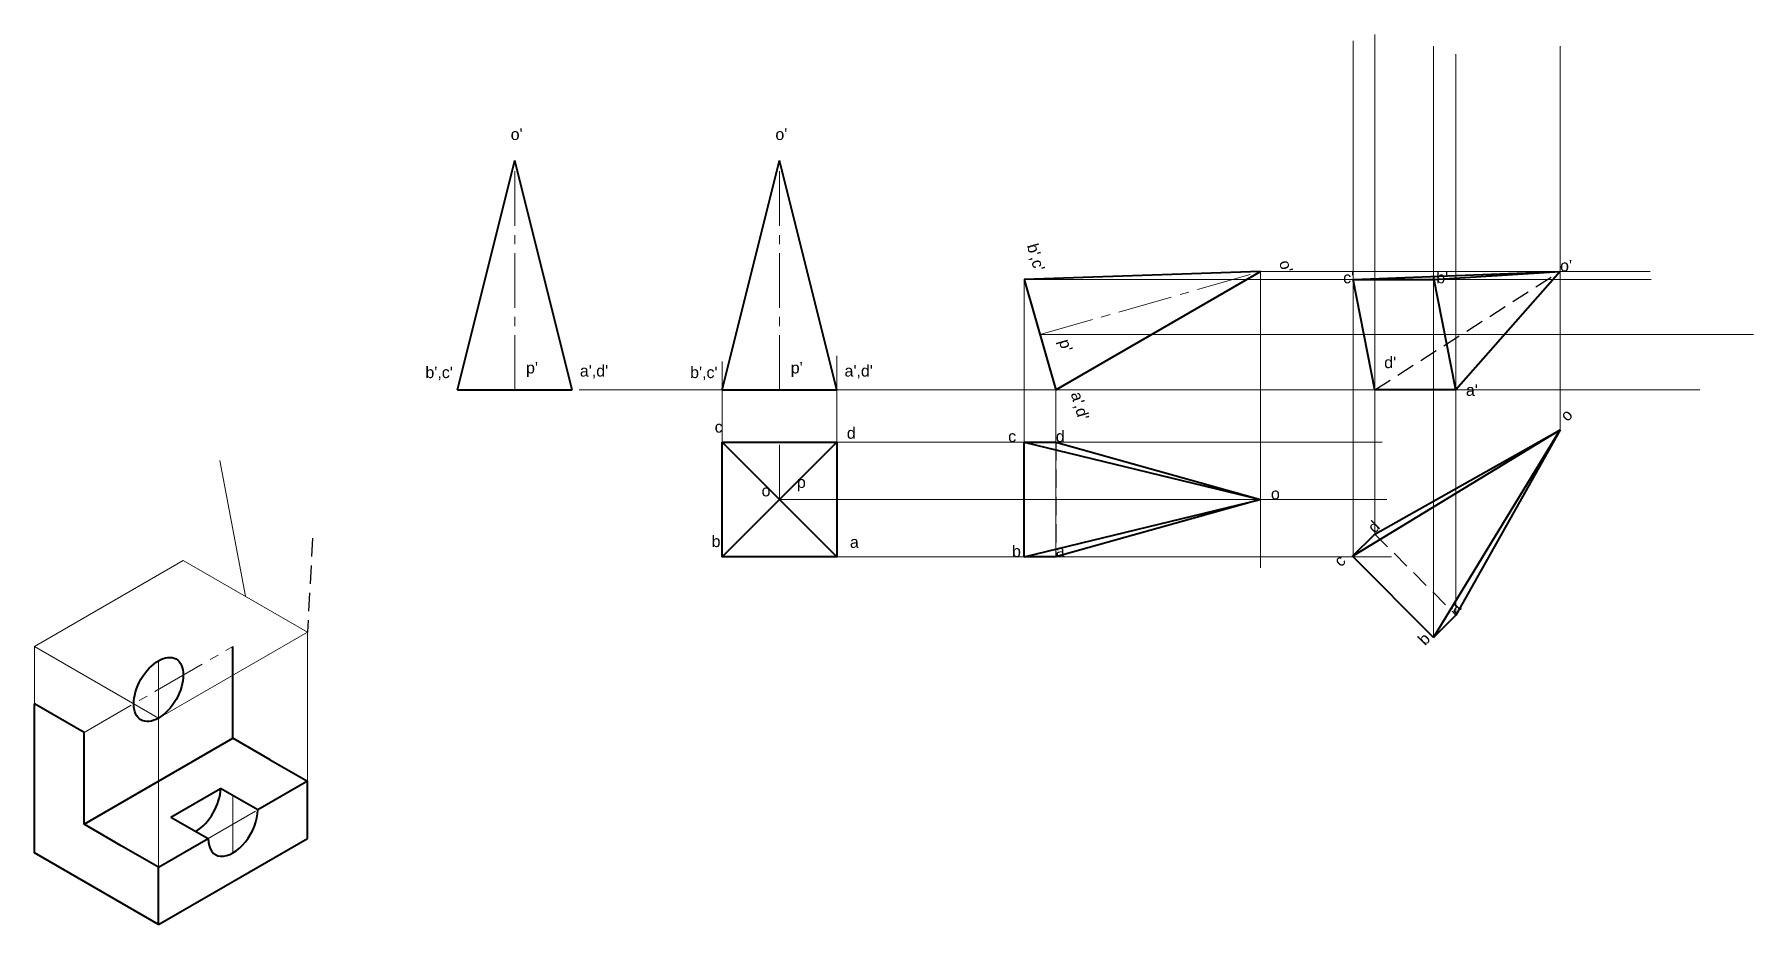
# Model space of a CAD drawing. Header units: millimetres. Extents: x 2000 to 3860, y 1124 to 1905.
# Drawn here: x 2000 to 2600, y 1547 to 1857 of the extents above; entities that cross this region are included whole.
import ezdxf

# ---------------------------------------------------------------- set-up
doc = ezdxf.new("R2010")
doc.units = ezdxf.units.MM
doc.linetypes.add('CENTER2', pattern=[28.575, 19.05, -3.175, 3.175, -3.175])
doc.linetypes.add('DASHED2', pattern=[9.525, 6.35, -3.175])
for name, color, linetype, lineweight in [('Centre', 1, 'CENTER2', 20), ('Dimension n Hatch', 6, 'Continuous', 20), ('Hidden', 3, 'DASHED2', 30), ('Object', 2, 'Continuous', 40), ('Projection', 5, 'Continuous', 5)]:
    doc.layers.add(name, color=color, linetype=linetype, lineweight=lineweight)
doc.styles.get("Standard").update_dxf_attribs({"font": 'arial.ttf'})

msp = doc.modelspace()

# ---------------------------------------------------------------- texts
at = {"layer": 'Dimension n Hatch'}
for s, p in [("o'", (2166.412, 1820.626)), ("o'", (2258.758, 1820.626)), ("o'", (2532.522, 1774.813)), ("c'", (2456.851, 1770.65)), ("b'", (2489.317, 1770.65)), ("b',c'", (2136.66, 1737.604)), ("p'", (2171.773, 1739.211)), ("a',d'", (2190.535, 1738.139)), ("b',c'", (2229.006, 1737.604)), ("p'", (2264.119, 1739.211)), ("a',d'", (2282.881, 1738.139)), ("d'", (2471.174, 1741.073)), ("a'", (2499.68, 1731.4)), ('c', (2237.583, 1718.589)), ('d', (2283.685, 1716.446)), ('c', (2339.972, 1715.301)), ('d', (2356.591, 1715.301)), ('o', (2253.933, 1696.36)), ('p', (2266.263, 1699.306)), ('o', (2431.64, 1695.301)), ('b', (2236.511, 1678.685)), ('a', (2284.757, 1678.417)), ('b', (2341.313, 1675.235)), ('a', (2356.591, 1675.301))]:
    msp.add_text(s, height=4, dxfattribs=at).set_placement(p)
for s, rotation, p in [("b',c'", 285.963757, (2346.451, 1783.825)), ("o'", 285.963757, (2434.454, 1778.054)), ("p'", 285.963757, (2357.652, 1750.508)), ("a',d'", 285.963757, (2361.783, 1732.175)), ('o', 45, (2535.046, 1722.204)), ('d', 45, (2467.836, 1683.278)), ('c', 45, (2456.085, 1671.527)), ('a', 45, (2496.12, 1654.994)), ('b', 45, (2485.363, 1644.144))]:
    msp.add_text(s, height=4, rotation=rotation, dxfattribs=at).set_placement(p)

# ---------------------------------------------------------------- linework, layer by layer
at = {"layer": 'Centre'}
for p, q in [((2167.817, 1733.516), (2167.817, 1813.516)), ((2260.163, 1733.516), (2260.163, 1813.516)), ((2351.09, 1752.745), (2428.005, 1774.747)), ((2260.163, 1695.235), (2260.163, 1715.235)), ((2017.563, 1614.046), (2069.525, 1644.046)), ((2043.544, 1629.046), (2043.544, 1639.046)), ((2017.563, 1614.046), (2043.544, 1629.046)), ((2043.544, 1629.046), (2043.544, 1619.046)), ((2069.525, 1582.046), (2069.525, 1592.046)), ((2060.864, 1577.046), (2078.185, 1587.046)), ((2069.525, 1582.046), (2069.525, 1572.046))]:
    msp.add_line(p, q, dxfattribs=at)
at = {"layer": 'Dimension n Hatch'}
msp.add_line((2064.942, 1708.817), (2073.855, 1661.546), dxfattribs=at)
at = {"layer": 'Hidden'}
for p, q in [((2467.882, 1733.516), (2532.522, 1774.747)), ((2356.591, 1715.235), (2356.591, 1675.235)), ((2097.299, 1681.75), (2095.505, 1649.046)), ((2467.882, 1683.232), (2496.166, 1654.948))]:
    msp.add_line(p, q, dxfattribs=at)
at = {"layer": 'Object'}
for p, q in [((2147.817, 1733.516), (2167.817, 1813.516)), ((2187.817, 1733.516), (2167.817, 1813.516)), ((2240.163, 1733.516), (2260.163, 1813.516)), ((2280.163, 1733.516), (2260.163, 1813.516)), ((2428.005, 1774.747), (2345.589, 1771.974)), ((2345.589, 1771.974), (2356.591, 1733.516)), ((2356.591, 1733.516), (2428.005, 1774.747)), ((2460.321, 1771.974), (2532.522, 1774.747)), ((2467.882, 1733.516), (2460.321, 1771.974)), ((2460.321, 1771.974), (2488.387, 1771.974)), ((2488.387, 1771.974), (2532.522, 1774.747)), ((2496.166, 1733.516), (2488.387, 1773.052)), ((2532.522, 1774.747), (2496.166, 1733.516)), ((2147.817, 1733.516), (2187.817, 1733.516)), ((2240.163, 1733.516), (2280.163, 1733.516)), ((2496.166, 1733.516), (2467.882, 1733.516)), ((2460.103, 1675.453), (2532.522, 1719.587)), ((2467.882, 1683.232), (2532.522, 1719.587)), ((2488.387, 1647.169), (2532.522, 1719.587)), ((2532.522, 1719.587), (2496.166, 1654.948)), ((2240.163, 1715.235), (2280.163, 1675.235)), ((2280.163, 1715.235), (2240.163, 1675.235)), ((2345.589, 1675.235), (2345.589, 1715.235)), ((2345.589, 1715.235), (2356.591, 1715.235)), ((2345.589, 1715.235), (2428.005, 1695.235)), ((2356.591, 1715.235), (2428.005, 1695.235)), ((2345.589, 1675.235), (2428.005, 1695.235)), ((2428.005, 1695.235), (2356.591, 1675.235)), ((2460.103, 1675.453), (2467.882, 1683.232)), ((2356.591, 1675.235), (2345.589, 1675.235)), ((2488.387, 1647.169), (2460.103, 1675.453)), ((2496.166, 1654.948), (2488.387, 1647.169)), ((2069.525, 1612.046), (2069.525, 1644.046)), ((2000.243, 1572.046), (2000.243, 1624.046)), ((2017.563, 1614.046), (2000.243, 1624.046)), ((2017.563, 1582.046), (2017.563, 1614.046)), ((2017.563, 1582.046), (2069.525, 1612.046)), ((2082.515, 1604.546), (2069.525, 1612.046)), ((2082.515, 1604.546), (2095.505, 1597.046)), ((2095.505, 1597.046), (2078.185, 1587.046)), ((2095.505, 1577.046), (2095.505, 1597.046)), ((2047.874, 1584.546), (2065.194, 1594.546)), ((2078.185, 1587.046), (2065.194, 1594.546)), ((2047.874, 1584.546), (2060.864, 1577.046)), ((2030.553, 1574.546), (2017.563, 1582.046)), ((2043.544, 1547.046), (2000.243, 1572.046)), ((2043.544, 1567.046), (2030.553, 1574.546)), ((2043.544, 1547.046), (2095.505, 1577.046)), ((2043.544, 1567.046), (2060.864, 1577.046)), ((2043.544, 1547.046), (2043.544, 1567.046))]:
    msp.add_line(p, q, dxfattribs=at)
msp.add_lwpolyline([(2240.163, 1715.235), (2280.163, 1715.235), (2280.163, 1675.235), (2240.163, 1675.235)], close=True, dxfattribs=at)
msp.add_ellipse((2043.544, 1629.046), major_axis=(-6.124, -10.607), ratio=0.5773503, dxfattribs=at)
for centre, start_param in [((2056.534, 1589.546), 7.0685835), ((2069.525, 1582.046), 5.4977871)]:
    msp.add_ellipse(centre, major_axis=(-6.124, -10.607), ratio=0.5773503, start_param=start_param, end_param=8.6393798, dxfattribs=at)
at = {"layer": 'Projection'}
for p, q in [((2460.321, 1675.235), (2460.321, 1855.144)), ((2467.882, 1683.232), (2467.882, 1857.434)), ((2488.387, 1647.169), (2488.387, 1853.312)), ((2496.166, 1654.948), (2496.166, 1850.565)), ((2532.522, 1719.587), (2532.522, 1853.312)), ((2345.589, 1771.974), (2345.589, 1675.235)), ((2345.589, 1771.974), (2564.265, 1771.974)), ((2428.005, 1774.747), (2428.005, 1671.454)), ((2428.005, 1774.747), (2563.973, 1774.747)), ((2351.09, 1752.745), (2600.047, 1752.745)), ((2240.163, 1715.235), (2240.163, 1743.339)), ((2280.163, 1715.235), (2280.163, 1745.403)), ((2190.324, 1733.516), (2581.274, 1733.516)), ((2356.591, 1733.516), (2356.591, 1675.235)), ((2280.163, 1715.235), (2470.505, 1715.235)), ((2260.163, 1695.235), (2472.113, 1695.235)), ((2000.243, 1644.046), (2052.204, 1674.046)), ((2052.204, 1674.046), (2095.505, 1649.046)), ((2280.163, 1675.235), (2473.722, 1675.235)), ((2000.243, 1572.046), (2000.243, 1644.046)), ((2000.243, 1644.046), (2043.544, 1619.046)), ((2043.544, 1619.046), (2095.505, 1649.046)), ((2095.505, 1577.046), (2095.505, 1649.046)), ((2043.544, 1547.046), (2043.544, 1619.046)), ((2043.544, 1547.046), (2000.243, 1572.046)), ((2043.544, 1547.046), (2095.505, 1577.046))]:
    msp.add_line(p, q, dxfattribs=at)

msp.set_redraw_order([(e.dxf.handle, doc.entitydb.next_handle()) for e in msp.query("TEXT MTEXT ATTDEF DIMENSION ARC_DIMENSION")])  # texts and dimensions are drawn at this point

doc.saveas('drawing.dxf')
